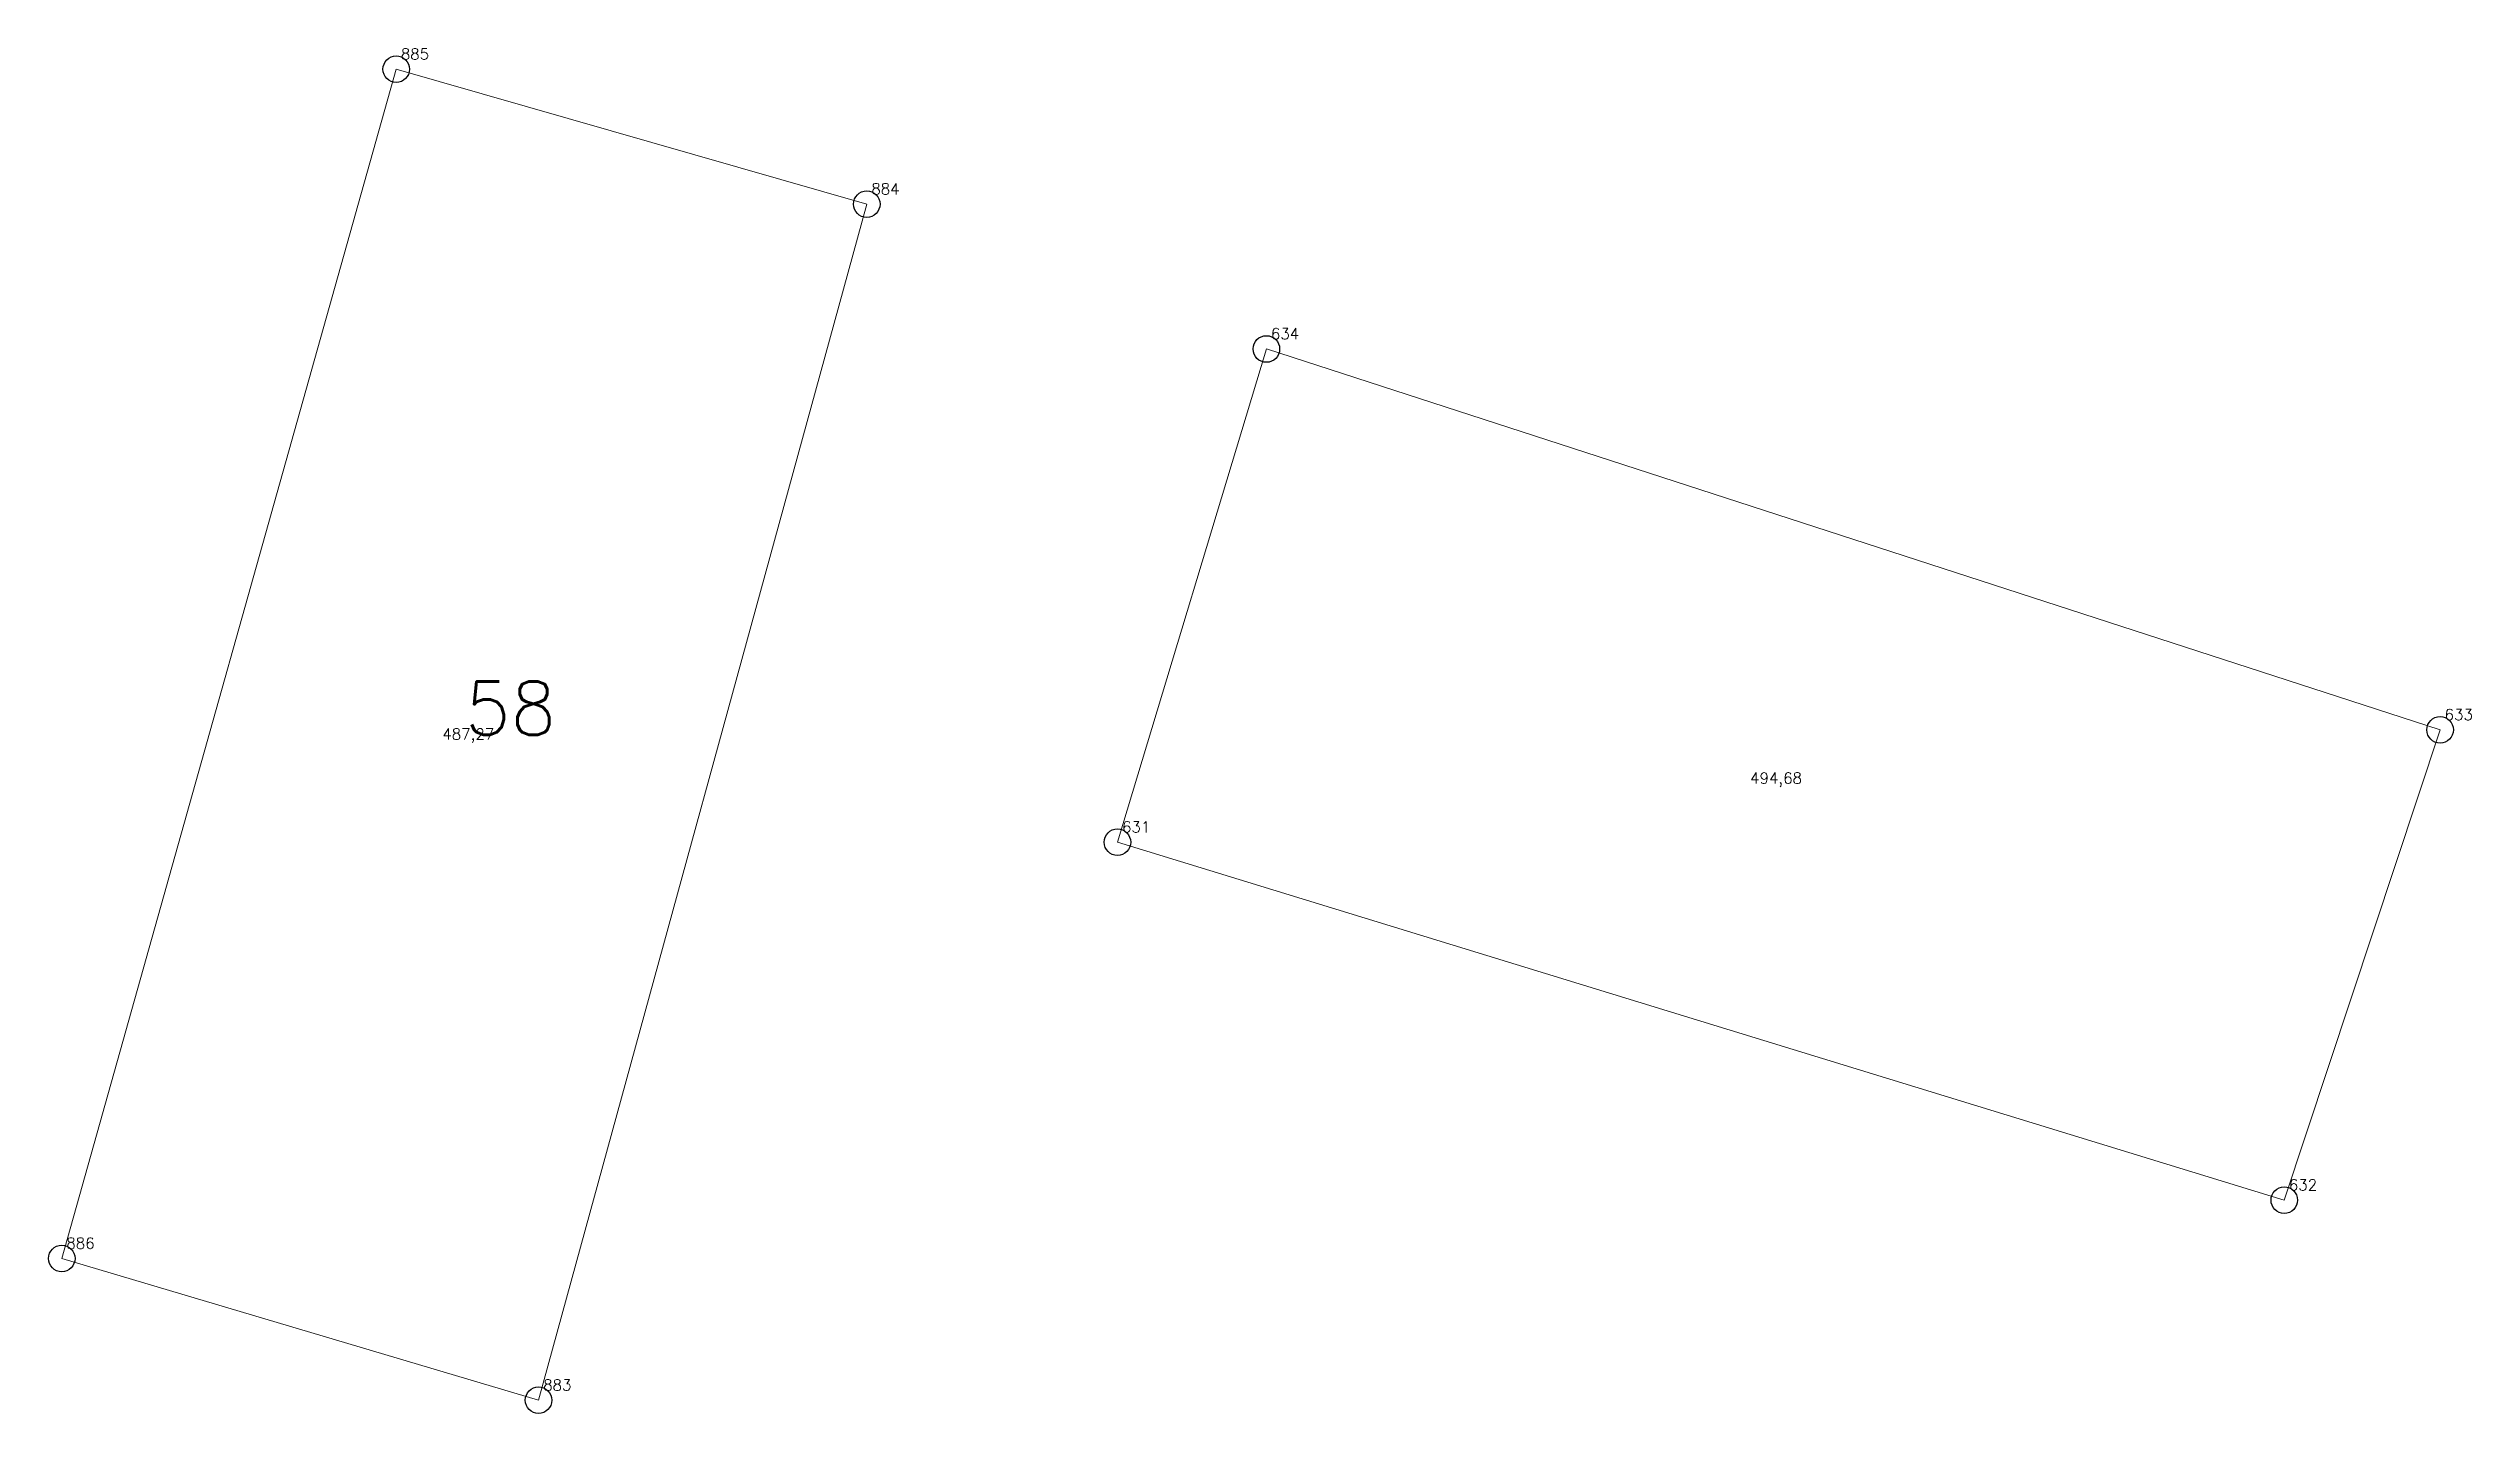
# Model space of a CAD drawing. Extents: x 1390459 to 1399082, y 355064 to 360767.
# Drawn here: x 1397216.6 to 1397285.1, y 359577.9 to 359616.5 of the extents above; entities that cross this region are included whole.
import ezdxf

# ---------------------------------------------------------------- set-up
doc = ezdxf.new("R2010")
doc.units = 0
doc.header["$PDMODE"] = 33
doc.header["$PDSIZE"] = 0.75
doc.layers.add('9 - ценная историческая застройка советский период', color=7, linetype='Continuous')
doc.layers.add('OKN_VALUED_LABELS', color=1, linetype='Continuous')
doc.styles.get("Standard").update_dxf_attribs({"font": 'simplex.shx'})

msp = doc.modelspace()

# ---------------------------------------------------------------- texts
at = {"layer": '9 - ценная историческая застройка советский период', "color": 7}
for s, p in [('885', (1397226.558, 359616.152)), ('884', (1397239.853, 359612.342)), ('634', (1397251.145, 359608.252)), ('633', (1397284.31, 359597.496)), ('487,27', (1397227.731, 359596.946)), ('494,68', (1397264.685, 359595.704)), ('631', (1397246.936, 359594.323)), ('632', (1397279.908, 359584.216)), ('886', (1397217.106, 359582.568)), ('883', (1397230.58, 359578.564))]:
    msp.add_text(s, height=0.3111, dxfattribs=at).set_placement(p)
at = {"layer": 'OKN_VALUED_LABELS'}
msp.add_text('58', height=1.5, dxfattribs=at).set_placement((1397228.376, 359597.083))

# ---------------------------------------------------------------- linework, layer by layer
at = {"layer": '9 - ценная историческая застройка советский период', "color": 7, "lineweight": 20}
for points in [[(1397230.451, 359578.29), (1397216.977, 359582.294), (1397226.429, 359615.878), (1397239.724, 359612.067), (1397230.451, 359578.29)], [(1397246.807, 359594.048), (1397251.016, 359607.977), (1397284.181, 359597.222), (1397279.779, 359583.941), (1397246.807, 359594.048)]]:
    msp.add_lwpolyline(points, close=True, dxfattribs=at)
at = {"layer": '9 - ценная историческая застройка советский период'}
for p in [(1397226.429, 359615.878), (1397239.724, 359612.067), (1397251.016, 359607.977), (1397284.181, 359597.222), (1397246.807, 359594.048), (1397279.779, 359583.941), (1397216.977, 359582.294), (1397230.451, 359578.29)]:
    msp.add_point(p, dxfattribs=at)

msp.set_redraw_order([(e.dxf.handle, doc.entitydb.next_handle()) for e in msp.query("TEXT MTEXT ATTDEF DIMENSION ARC_DIMENSION")])  # texts and dimensions are drawn at this point

doc.saveas('drawing.dxf')
